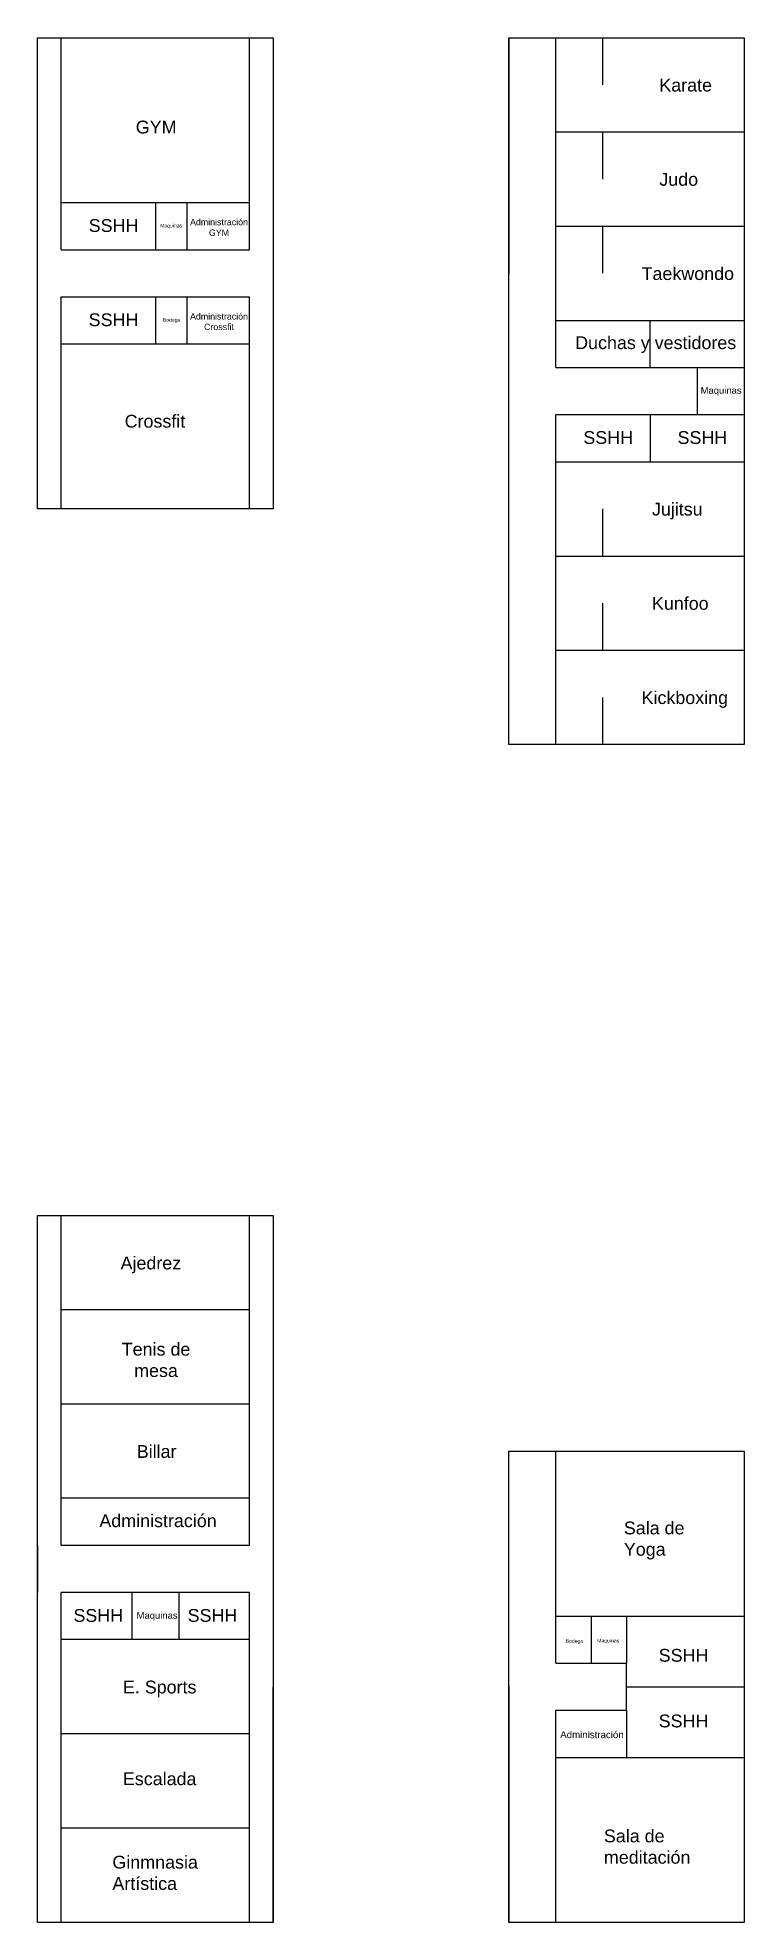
# Model space of a CAD drawing. Header units: millimetres. Extents: x 2483 to 3130, y 1137 to 1428.
# Drawn here: x 3085.2 to 3130.2, y 1170.4 to 1290.4 of the extents above; entities that cross this region are included whole.
import ezdxf

# ---------------------------------------------------------------- set-up
doc = ezdxf.new("R2010")
doc.units = ezdxf.units.MM
doc.layers.add('modulos alternativos', color=10, linetype='Continuous')
doc.styles.get("Standard").update_dxf_attribs({"font": 'arial.ttf'})

msp = doc.modelspace()

# ---------------------------------------------------------------- texts
at = {"attachment_point": 1}
for s, width, gutter_width, heights, insert, char_height in [('Karate', 2.992, 4.08, [0], (3124.78, 1287.83), 0.815), ('GYM', 2.992, 4.08, [0], (3091.44, 1285.16), 0.815), ('Judo', 2.992, 4.08, [0], (3124.78, 1281.83), 0.815), ('SSHH', 2.992, 4.08, [0], (3088.44, 1278.89), 0.815), ('Maquinas', 0.8479, 1.16, [0], (3092.99, 1278.59), 0.231), ('\\pxqc;Administración GYM', 1.477, 2.01, [0], (3096, 1278.9), 0.4026), ('Taekwondo', 2.992, 4.08, [0], (3123.65, 1275.83), 0.815), ('SSHH', 2.992, 4.08, [0], (3088.44, 1272.89), 0.815), ('Bodega', 0.8479, 1.16, [0], (3093.17, 1272.59), 0.231), ('\\pxqc;Administración Crossfit', 1.477, 2.01, [0], (3096, 1272.9), 0.4026), ('Duchas y vestidores', 11.2894, 4.08, [0], (3119.42, 1271.43), 0.8155), ('Maquinas', 1.5814, 2.16, [0], (3127.41, 1268.2), 0.431), ('Crossfit', 2.992, 4.08, [0], (3090.73, 1266.43), 0.815), ('SSHH', 2.992, 4.08, [0], (3119.94, 1265.39), 0.815), ('SSHH', 2.992, 4.08, [0], (3125.94, 1265.39), 0.815), ('Jujitsu', 2.992, 4.08, [0], (3124.31, 1260.83), 0.815), ('Kunfoo', 2.992, 4.08, [0], (3124.31, 1254.83), 0.815), ('Kickboxing', 2.992, 4.08, [0], (3123.65, 1248.83), 0.815), ('Ajedrez', 2.992, 4.08, [0.829], (3090.47, 1212.83), 0.815), ('\\pxqc;Tenis de mesa', 5.6958, 4.08, [0], (3089.88, 1207.34), 0.8155), ('Billar', 2.992, 4.08, [0], (3091.5, 1200.83), 0.815), ('Administración', 2.992, 4.08, [0], (3089.12, 1196.42), 0.8155), ('Sala de Yoga', 4.2422, 4.08, [0], (3122.52, 1195.96), 0.8155), ('SSHH', 2.992, 4.08, [0], (3087.47, 1190.39), 0.815), ('SSHH', 2.992, 4.08, [0], (3094.74, 1190.39), 0.815), ('Maquinas', 1.5814, 2.16, [0], (3091.49, 1190.2), 0.431), ('Bodega', 0.8479, 1.16, [0], (3118.82, 1188.47), 0.231), ('Maquinas', 0.8479, 1.16, [0], (3120.83, 1188.49), 0.231), ('SSHH', 2.992, 4.08, [0], (3124.74, 1187.85), 0.815), ('E. Sports', 4.8793, 4.08, [0], (3090.62, 1185.83), 0.815), ('SSHH', 2.992, 4.08, [0], (3124.74, 1183.67), 0.815), ('Administración', 1.6186, 2.21, [0], (3118.47, 1182.61), 0.4412), ('Escalada', 4.8793, 4.08, [0], (3090.62, 1179.99), 0.815), ('Sala de meditación', 5.4924, 4.08, [0], (3121.25, 1176.35), 0.8155), ('Ginmnasia Artística', 4.8793, 4.08, [0], (3089.95, 1174.68), 0.8155)]:
    msp.add_mtext_dynamic_manual_height_columns(s, width=width, gutter_width=gutter_width, heights=heights, dxfattribs=dict(at, insert=insert, char_height=char_height))

# ---------------------------------------------------------------- linework, layer by layer
for p, q in [((3086.69, 1276.94), (3086.69, 1290.44)), ((3098.69, 1276.94), (3098.69, 1290.44)), ((3118.19, 1272.44), (3118.19, 1290.44)), ((3121.19, 1287.44), (3121.19, 1290.44)), ((3118.19, 1284.44), (3130.19, 1284.44)), ((3121.19, 1281.44), (3121.19, 1284.44)), ((3086.69, 1279.94), (3098.69, 1279.94)), ((3092.69, 1279.94), (3092.69, 1276.94)), ((3094.69, 1279.94), (3094.69, 1276.94)), ((3118.19, 1278.44), (3130.19, 1278.44)), ((3121.19, 1275.44), (3121.19, 1278.44)), ((3086.69, 1276.94), (3098.69, 1276.94)), ((3086.69, 1260.44), (3086.69, 1273.94)), ((3086.69, 1273.94), (3098.69, 1273.94)), ((3092.69, 1273.94), (3092.69, 1270.94)), ((3094.69, 1273.94), (3094.69, 1270.94)), ((3098.69, 1260.44), (3098.69, 1273.94)), ((3118.19, 1269.44), (3118.19, 1272.44)), ((3118.19, 1272.44), (3130.19, 1272.44)), ((3124.19, 1269.44), (3124.19, 1272.44)), ((3086.69, 1270.94), (3098.69, 1270.94)), ((3118.19, 1269.44), (3130.19, 1269.44)), ((3127.19, 1269.44), (3127.19, 1266.44)), ((3118.19, 1245.44), (3118.19, 1266.44)), ((3118.19, 1266.44), (3130.19, 1266.44)), ((3124.19, 1266.44), (3124.19, 1263.44)), ((3118.19, 1263.44), (3130.19, 1263.44)), ((3121.19, 1257.44), (3121.19, 1260.44)), ((3118.19, 1257.44), (3130.19, 1257.44)), ((3121.19, 1251.44), (3121.19, 1254.44)), ((3118.19, 1251.44), (3130.19, 1251.44)), ((3121.19, 1245.44), (3121.19, 1248.44)), ((3086.69, 1194.44), (3086.69, 1215.44)), ((3098.69, 1194.44), (3098.69, 1215.44)), ((3098.69, 1209.44), (3086.69, 1209.44)), ((3098.69, 1203.44), (3086.69, 1203.44)), ((3118.19, 1186.94), (3118.19, 1200.44)), ((3098.69, 1197.44), (3086.69, 1197.44)), ((3098.69, 1194.44), (3086.69, 1194.44)), ((3098.69, 1191.44), (3086.69, 1191.44)), ((3086.69, 1170.44), (3086.69, 1191.44)), ((3091.19, 1191.44), (3091.19, 1188.44)), ((3094.19, 1191.44), (3094.19, 1188.44)), ((3098.69, 1170.44), (3098.69, 1191.44)), ((3118.19, 1189.94), (3122.69, 1189.94)), ((3120.44, 1189.94), (3120.44, 1186.94)), ((3122.69, 1189.94), (3122.69, 1186.94)), ((3122.69, 1189.94), (3130.19, 1189.94)), ((3098.69, 1188.44), (3086.69, 1188.44)), ((3118.19, 1186.94), (3122.69, 1186.94)), ((3122.69, 1183.94), (3122.69, 1186.94)), ((3122.69, 1185.44), (3130.19, 1185.44)), ((3118.19, 1170.44), (3118.19, 1183.94)), ((3118.19, 1183.94), (3122.69, 1183.94)), ((3122.69, 1183.94), (3122.69, 1180.94)), ((3098.69, 1182.44), (3086.69, 1182.44)), ((3118.19, 1180.94), (3130.19, 1180.94)), ((3098.69, 1176.44), (3086.69, 1176.44))]:
    msp.add_line(p, q)
at = {"layer": 'modulos alternativos'}
for p, q in [((3085.19, 1290.44), (3100.19, 1290.44)), ((3085.19, 1275.44), (3085.19, 1290.44)), ((3100.19, 1290.44), (3100.19, 1260.44)), ((3115.19, 1290.44), (3130.19, 1290.44)), ((3115.19, 1275.44), (3115.19, 1290.44)), ((3115.19, 1290.44), (3115.19, 1275.44)), ((3130.19, 1290.44), (3130.19, 1275.44)), ((3085.19, 1260.44), (3085.19, 1275.44)), ((3115.19, 1260.44), (3115.19, 1275.44)), ((3130.19, 1275.44), (3130.19, 1269.44)), ((3130.19, 1269.44), (3130.19, 1266.44)), ((3130.19, 1266.44), (3130.19, 1260.44)), ((3100.19, 1260.44), (3085.19, 1260.44)), ((3115.19, 1245.44), (3115.19, 1260.44)), ((3130.19, 1260.44), (3130.19, 1245.44)), ((3130.19, 1245.44), (3115.19, 1245.44)), ((3085.19, 1215.44), (3100.19, 1215.44)), ((3085.19, 1200.44), (3085.19, 1215.44)), ((3100.19, 1215.44), (3100.19, 1200.44)), ((3085.19, 1185.44), (3085.19, 1200.44)), ((3100.19, 1200.44), (3100.19, 1185.44)), ((3115.19, 1200.44), (3130.19, 1200.44)), ((3115.19, 1185.44), (3115.19, 1200.44)), ((3130.19, 1200.44), (3130.19, 1185.44)), ((3085.19, 1194.44), (3085.19, 1191.44)), ((3085.19, 1170.44), (3085.19, 1185.44)), ((3100.19, 1170.44), (3100.19, 1185.44)), ((3100.19, 1185.44), (3100.19, 1170.44)), ((3115.19, 1170.44), (3115.19, 1185.44)), ((3115.19, 1185.44), (3115.19, 1170.44)), ((3130.19, 1185.44), (3130.19, 1170.44)), ((3100.19, 1170.44), (3085.19, 1170.44)), ((3130.19, 1170.44), (3115.19, 1170.44))]:
    msp.add_line(p, q, dxfattribs=at)

msp.set_redraw_order([(e.dxf.handle, doc.entitydb.next_handle()) for e in msp.query("TEXT MTEXT ATTDEF DIMENSION ARC_DIMENSION")])  # texts and dimensions are drawn at this point

doc.saveas('drawing.dxf')
